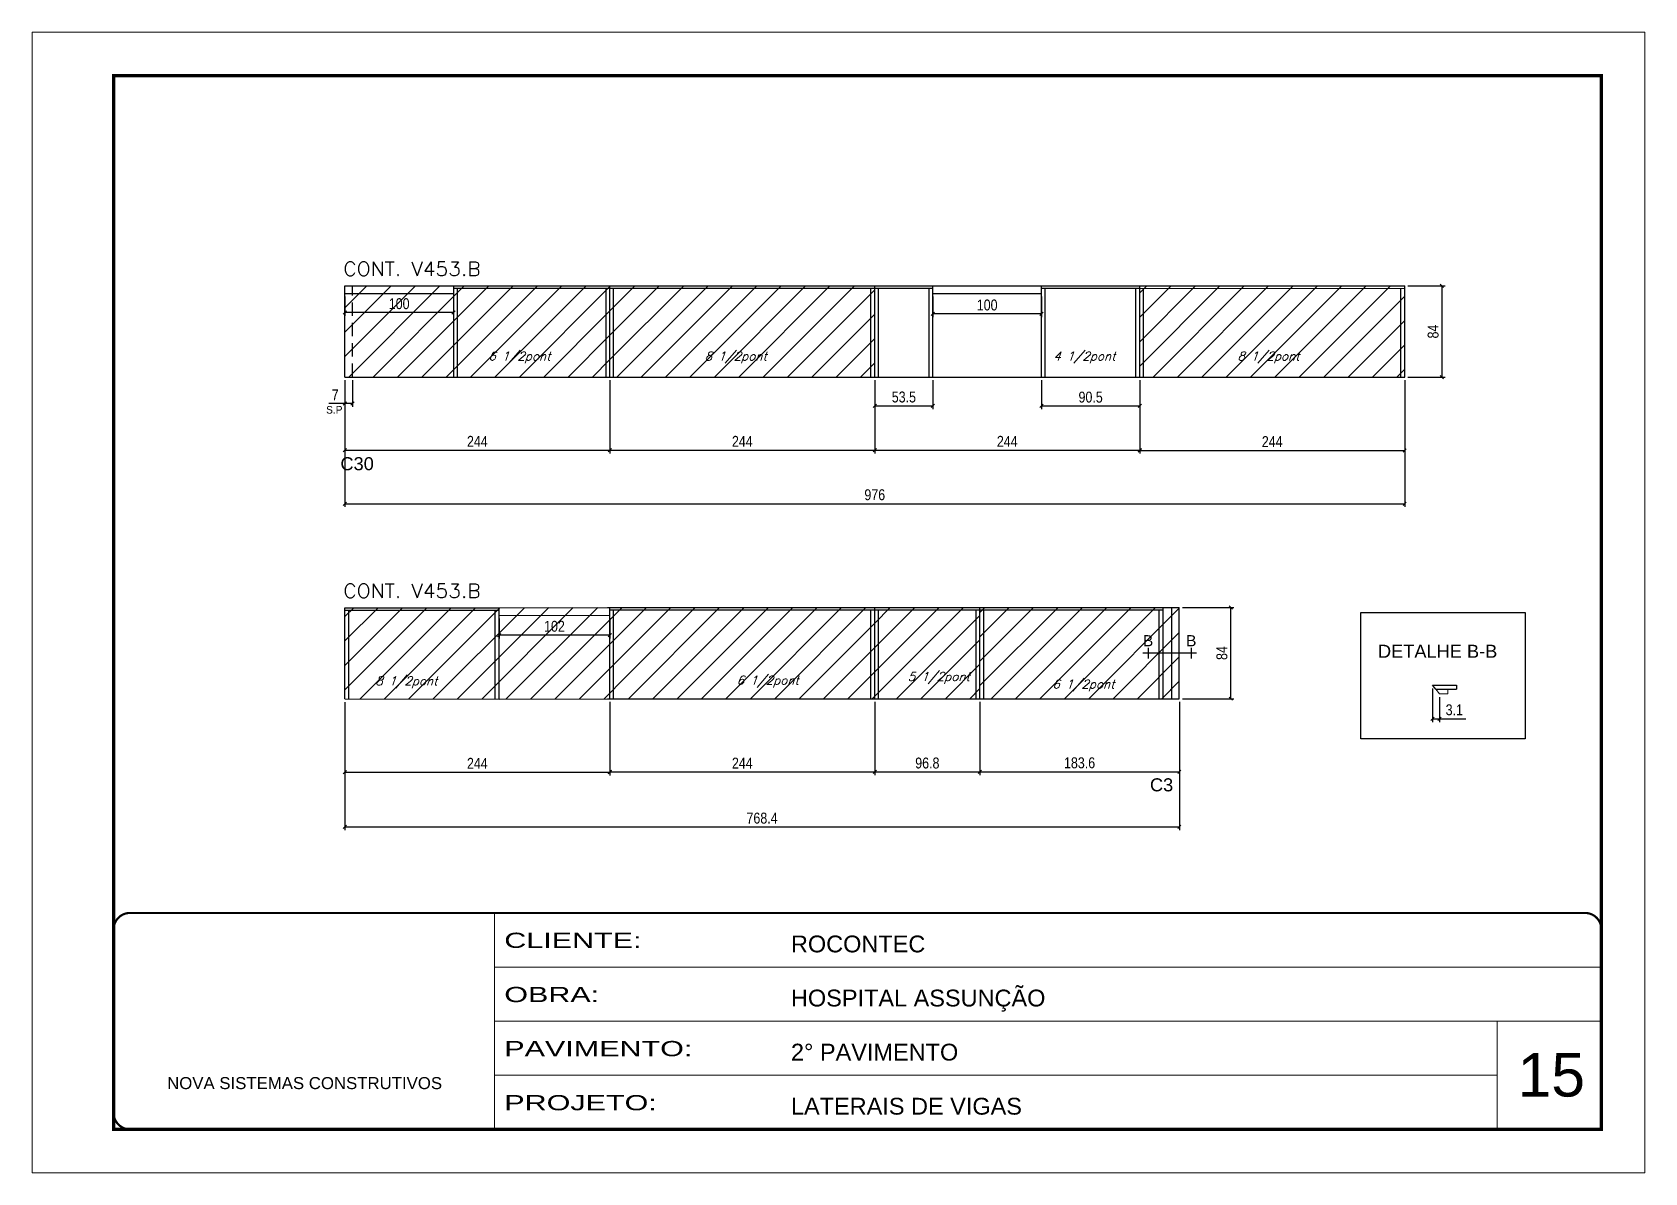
# Model space of a CAD drawing. Extents: x 137137 to 143418, y 10464 to 34486.
# Drawn here: x 140321 to 141806, y 29990 to 31040 of the extents above; entities that cross this region are included whole.
import ezdxf
from ezdxf.enums import TextEntityAlignment as Align

# ---------------------------------------------------------------- set-up
doc = ezdxf.new("R2010")
doc.units = 0
for name, pattern in [('CONTINUO', [0]), ('DASHED', [0.75, 0.5, -0.25]), ('HIDDEN', [0.375, 0.25, -0.125])]:
    doc.linetypes.add(name, pattern=pattern)
for name, color, linetype in [('5', 5, 'Continuous'), ('COTA', 241, 'Continuous'), ('detalhes', 4, 'Continuous'), ('Painéis', 200, 'Continuous'), ('Reaproveitamento', 251, 'Continuous'), ('SARR_2.2x7', 40, 'Continuous'), ('SARR_3.5x7', 81, 'Continuous'), ('texto', 7, 'Continuous')]:
    doc.layers.add(name, color=color, linetype=linetype)
for name, color, linetype, lineweight in [('CARIMBO', 255, 'Continuous', 9), ('Folhas', 255, 'Continuous', 9), ('Sarr 2.2x7', 40, 'Continuous', 9), ('SARRAFO DE PRESSAO', 251, 'DASHED', 9), ('Texto Seção', 7, 'Continuous', 15)]:
    doc.layers.add(name, color=color, linetype=linetype, lineweight=lineweight)
doc.styles.add('ARIAL', font='arial.ttf')
doc.styles.add('COTA TECNICA', font='techl___.ttf', dxfattribs={"height": 10})
doc.styles.add('REGUA-120', font='ROMANS.shx', dxfattribs={"height": 15})
doc.styles.add('Romans', font='romans.shx')
doc.styles.add('ROMAS860', font='ROMAS860.SHX')
doc.styles.get("Standard").update_dxf_attribs({"font": 'arial.ttf'})
doc.styles.add('Tecnologia', font='')
doc.styles.get('Tecnologia').set_extended_font_data('Forgotten Futurist')
doc.dimstyles.new('PAINEL', dxfattribs={"dimtxt": 10, "dimasz": 3, "dimexe": 3, "dimexo": 3, "dimgap": 3, "dimtad": 1, "dimdec": 1, "dimzin": 12, "dimdsep": 46, "dimtxsty": 'COTA TECNICA', "dimblk1": 'OBLIQUE', "dimblk2": 'OBLIQUE', "dimsah": 1, "dimcen": 0.9, "dimclrd": 4, "dimclre": 4, "dimclrt": 240, "dimadec": 1, "dimazin": 3, "dimtfac": 1, "dimtdec": 1, "dimtmove": 0, "dimatfit": 3, "dimfxl": 1, "dimtolj": 1, "dimtzin": 12, "dimarcsym": 0})
pattern_1 = [(45, (-13.5, -2297.15), (-11.2253202, 11.2253202), [])]
pattern_2 = [(45, (1.5, -2297.15), (-11.2253202, 11.2253202), [])]

msp = doc.modelspace()

# ---------------------------------------------------------------- texts
at = {"layer": '5', "linetype": 'Continuous'}
for s, p in [('C30', (140604.6, 30636.84)), ('C3', (141350.12, 30341.19))]:
    msp.add_text(s, height=12, rotation=0.00004, dxfattribs=at).set_placement(p)
at = {"layer": '5', "color": 7, "linetype": 'Continuous'}
msp.add_text('DETALHE B-B', height=12, rotation=359.99996, dxfattribs=at).set_placement((141560.11, 30464.18))
at = {"layer": 'CARIMBO', "style": 'ARIAL'}
msp.add_text('15', height=40, dxfattribs=at).set_placement((141688.65, 30060.19))
at = {"layer": 'detalhes', "color": 0, "linetype": 'Continuous', "style": 'ARIAL'}
for p in [(141348.4, 30479.87), (141388.16, 30479.87)]:
    msp.add_text('B', height=10.22, dxfattribs=at).set_placement(p, align=Align.MIDDLE_CENTER)
at = {"layer": 'texto', "color": 2, "char_height": 8, "attachment_point": 5, "style": 'Romans'}
for s, insert in [('{\\Q19;\\C256;6 1/2pont}', (140769.41, 30740.62)), ('{\\Q19;\\C256;8 1/2pont}', (140968.64, 30740.62)), ('{\\Q19;\\C256;4 1/2pont}', (141289.7, 30740.62)), ('{\\Q19;\\C256;8 1/2pont}', (141459.26, 30740.62)), ('{\\Q19;\\C256;8 1/2pont}', (140665.32, 30441.6)), ('{\\Q19;\\C256;6 1/2pont}', (140998.08, 30442.21)), ('{\\Q19;\\C256;5 1/2pont}', (141155.6, 30445.59)), ('{\\Q19;\\C256;6 1/2pont}', (141288.84, 30438.65))]:
    msp.add_mtext(s, dxfattribs=dict(at, insert=insert))
at = {"layer": 'texto', "color": 4, "insert": (140598.96, 30692.43), "char_height": 7, "attachment_point": 5, "style": 'ROMAS860'}
msp.add_mtext('S.P', dxfattribs=at)
at = {"layer": 'Texto Seção', "style": 'REGUA-120', "width": 1.05}
for p in [(140607.3, 30815.67), (140607.3, 30519.28)]:
    msp.add_text('CONT. V453.B', height=13, dxfattribs=at).set_placement(p)

# ---------------------------------------------------------------- blocks, each defined once
blk = doc.blocks.new('9999999999')
at = {"color": 30, "linetype": 'CONTINUO'}
for p, q in [((98564.6, 34230.2), (98564.6, 34429.4)), ((98564.6, 34379.6), (99584, 34379.6)), ((98564.6, 34329.8), (99488, 34329.8)), ((99584, 34329.8), (99488, 34329.8)), ((99488, 34329.8), (99488, 34230.2)), ((98564.6, 34280), (99488, 34280))]:
    blk.add_line(p, q, dxfattribs=at)
at = {"color": 30, "linetype": 'CONTINUO', "const_width": 2}
blk.add_lwpolyline([(99584, 34230.2), (99584, 34414.4, 0.414214), (99569, 34429.4), (98229, 34429.4, 0.414214), (98214, 34414.4), (98214, 34245.2, 0.414214), (98229, 34230.2), (99584, 34230.2)], format="xyb", dxfattribs=at)
at = {"layer": 'Folhas'}
blk.add_lwpolyline([(98139, 34190.2), (99624, 34190.2), (99624, 35240.2), (98139, 35240.2)], close=True, dxfattribs=at)
at = {"layer": 'Folhas', "color": 30, "const_width": 3}
blk.add_lwpolyline([(98214, 34230.2), (99584, 34230.2), (99584, 35200.2), (98214, 35200.2)], close=True, dxfattribs=at)
at = {"color": 7, "linetype": 'Continuous', "ltscale": 5, "style": 'ARIAL'}
for s, height, p in [('ROCONTEC', 15.48, (98837.7, 34393.1)), ('HOSPITAL ASSUNÇÃO', 15.483, (98837.7, 34343.3)), ('2° PAVIMENTO', 15.483, (98837.7, 34293.5)), ('NOVA SISTEMAS CONSTRUTIVOS', 11.059, (98263.2, 34267.2)), ('LATERAIS DE VIGAS', 15.483, (98837.7, 34243.7))]:
    blk.add_text(s, height=height, dxfattribs=at).set_placement(p)
at = {"layer": 'Folhas', "color": 7, "style": 'Tecnologia', "width": 1.5}
for s, p in [('CLIENTE:', (98573.7, 34397.2)), ('OBRA:', (98573.7, 34347.3)), ('PAVIMENTO:', (98573.7, 34297.5)), ('PROJETO:', (98573.7, 34247.7))]:
    blk.add_text(s, height=14, dxfattribs=at).set_placement(p)
blk = doc.blocks.new('_Oblique')
at = {"color": 0, "linetype": 'ByBlock', "lineweight": -2}
blk.add_line((-0.5, -0.5), (0.5, 0.5), dxfattribs=at)
blk = doc.blocks.new('*D41')
at = {"layer": 'COTA', "color": 4, "lineweight": -2, "ltscale": 25, "transparency": 16777216}
for p, q in [((140608.7, 30719.7), (140608.7, 30652.3)), ((140852.7, 30719.7), (140852.7, 30652.3)), ((140608.7, 30655.3), (140852.7, 30655.3))]:
    blk.add_line(p, q, dxfattribs=at)
at = {"layer": 'Defpoints', "color": 0, "ltscale": 25, "transparency": 16777216}
for p in [(140608.7, 30722.7), (140852.7, 30722.7), (140852.7, 30655.3)]:
    blk.add_point(p, dxfattribs=at)
at = {"layer": 'COTA', "color": 4, "lineweight": -2, "ltscale": 25, "transparency": 16777216, "xscale": 3, "yscale": 3, "zscale": 3, "rotation": 180}
blk.add_blockref('_Oblique', (140608.7, 30655.3), dxfattribs=at)
at = {"layer": 'COTA', "color": 4, "lineweight": -2, "ltscale": 25, "transparency": 16777216, "xscale": 3, "yscale": 3, "zscale": 3}
blk.add_blockref('_Oblique', (140852.7, 30655.3), dxfattribs=at)
at = {"layer": 'COTA', "color": 240, "ltscale": 25, "transparency": 16777216, "insert": (140730.7, 30663.4), "char_height": 10, "attachment_point": 5, "style": 'COTA TECNICA'}
blk.add_mtext('\\A1;244', dxfattribs=at)
blk = doc.blocks.new('*D42')
at = {"layer": 'COTA', "color": 4, "lineweight": -2, "ltscale": 25, "transparency": 16777216}
for p, q in [((140852.7, 30719.7), (140852.7, 30652.3)), ((141096.7, 30719.7), (141096.7, 30652.3)), ((140852.7, 30655.3), (141096.7, 30655.3))]:
    blk.add_line(p, q, dxfattribs=at)
at = {"layer": 'Defpoints', "color": 0, "ltscale": 25, "transparency": 16777216}
for p in [(140852.7, 30722.7), (141096.7, 30722.7), (141096.7, 30655.3)]:
    blk.add_point(p, dxfattribs=at)
at = {"layer": 'COTA', "color": 4, "lineweight": -2, "ltscale": 25, "transparency": 16777216, "xscale": 3, "yscale": 3, "zscale": 3, "rotation": 180}
blk.add_blockref('_Oblique', (140852.7, 30655.3), dxfattribs=at)
at = {"layer": 'COTA', "color": 4, "lineweight": -2, "ltscale": 25, "transparency": 16777216, "xscale": 3, "yscale": 3, "zscale": 3}
blk.add_blockref('_Oblique', (141096.7, 30655.3), dxfattribs=at)
at = {"layer": 'COTA', "color": 240, "ltscale": 25, "transparency": 16777216, "insert": (140974.7, 30663.4), "char_height": 10, "attachment_point": 5, "style": 'COTA TECNICA'}
blk.add_mtext('\\A1;244', dxfattribs=at)
blk = doc.blocks.new('*D43')
at = {"layer": 'COTA', "color": 4, "lineweight": -2, "ltscale": 25, "transparency": 16777216}
for p, q in [((141096.7, 30719.7), (141096.7, 30652.3)), ((141340.7, 30719.7), (141340.7, 30652.3)), ((141096.7, 30655.3), (141340.7, 30655.3))]:
    blk.add_line(p, q, dxfattribs=at)
at = {"layer": 'Defpoints', "color": 0, "ltscale": 25, "transparency": 16777216}
for p in [(141096.7, 30722.7), (141340.7, 30722.7), (141340.7, 30655.3)]:
    blk.add_point(p, dxfattribs=at)
at = {"layer": 'COTA', "color": 4, "lineweight": -2, "ltscale": 25, "transparency": 16777216, "xscale": 3, "yscale": 3, "zscale": 3, "rotation": 180}
blk.add_blockref('_Oblique', (141096.7, 30655.3), dxfattribs=at)
at = {"layer": 'COTA', "color": 4, "lineweight": -2, "ltscale": 25, "transparency": 16777216, "xscale": 3, "yscale": 3, "zscale": 3}
blk.add_blockref('_Oblique', (141340.7, 30655.3), dxfattribs=at)
at = {"layer": 'COTA', "color": 240, "ltscale": 25, "transparency": 16777216, "insert": (141218.7, 30663.4), "char_height": 10, "attachment_point": 5, "style": 'COTA TECNICA'}
blk.add_mtext('\\A1;244', dxfattribs=at)
blk = doc.blocks.new('*D44')
at = {"layer": 'COTA', "color": 4, "lineweight": -2, "ltscale": 25, "transparency": 16777216}
for p, q in [((141340.7, 30719.7), (141340.7, 30652.1)), ((141584.7, 30719.5), (141584.7, 30652.1)), ((141340.7, 30655.1), (141584.7, 30655.1))]:
    blk.add_line(p, q, dxfattribs=at)
at = {"layer": 'Defpoints', "color": 0, "ltscale": 25, "transparency": 16777216}
for p in [(141340.7, 30722.7), (141584.7, 30722.5), (141584.7, 30655.1)]:
    blk.add_point(p, dxfattribs=at)
at = {"layer": 'COTA', "color": 4, "lineweight": -2, "ltscale": 25, "transparency": 16777216, "xscale": 3, "yscale": 3, "zscale": 3, "rotation": 180}
blk.add_blockref('_Oblique', (141340.7, 30655.1), dxfattribs=at)
at = {"layer": 'COTA', "color": 4, "lineweight": -2, "ltscale": 25, "transparency": 16777216, "xscale": 3, "yscale": 3, "zscale": 3}
blk.add_blockref('_Oblique', (141584.7, 30655.1), dxfattribs=at)
at = {"layer": 'COTA', "color": 240, "ltscale": 25, "transparency": 16777216, "insert": (141462.7, 30663.2), "char_height": 10, "attachment_point": 5, "style": 'COTA TECNICA'}
blk.add_mtext('\\A1;244', dxfattribs=at)
blk = doc.blocks.new('*D45')
at = {"layer": 'COTA', "color": 4, "lineweight": -2, "ltscale": 25, "transparency": 16777216}
for p, q in [((140608.7, 30796.7), (140608.7, 30779)), ((140708.7, 30796.7), (140708.7, 30779)), ((140708.7, 30782), (140608.7, 30782))]:
    blk.add_line(p, q, dxfattribs=at)
at = {"layer": 'Defpoints', "color": 0, "ltscale": 25, "transparency": 16777216}
for p in [(140608.7, 30799.7), (140708.7, 30799.7), (140608.7, 30782)]:
    blk.add_point(p, dxfattribs=at)
at = {"layer": 'COTA', "color": 4, "lineweight": -2, "ltscale": 25, "transparency": 16777216, "xscale": 3, "yscale": 3, "zscale": 3, "rotation": 180}
blk.add_blockref('_Oblique', (140608.7, 30782), dxfattribs=at)
at = {"layer": 'COTA', "color": 4, "lineweight": -2, "ltscale": 25, "transparency": 16777216, "xscale": 3, "yscale": 3, "zscale": 3}
blk.add_blockref('_Oblique', (140708.7, 30782), dxfattribs=at)
at = {"layer": 'COTA', "color": 240, "ltscale": 25, "transparency": 16777216, "insert": (140658.7, 30790.1), "char_height": 10, "attachment_point": 5, "style": 'COTA TECNICA'}
blk.add_mtext('\\A1;100', dxfattribs=at)
blk = doc.blocks.new('*D46')
at = {"layer": 'COTA', "color": 4, "lineweight": -2, "ltscale": 25, "transparency": 16777216}
for p, q in [((141150.2, 30796.7), (141150.2, 30777.8)), ((141250.2, 30796.7), (141250.2, 30777.8)), ((141250.2, 30780.8), (141150.2, 30780.8))]:
    blk.add_line(p, q, dxfattribs=at)
at = {"layer": 'Defpoints', "color": 0, "ltscale": 25, "transparency": 16777216}
for p in [(141150.2, 30799.7), (141250.2, 30799.7), (141150.2, 30780.8)]:
    blk.add_point(p, dxfattribs=at)
at = {"layer": 'COTA', "color": 4, "lineweight": -2, "ltscale": 25, "transparency": 16777216, "xscale": 3, "yscale": 3, "zscale": 3, "rotation": 180}
blk.add_blockref('_Oblique', (141150.2, 30780.8), dxfattribs=at)
at = {"layer": 'COTA', "color": 4, "lineweight": -2, "ltscale": 25, "transparency": 16777216, "xscale": 3, "yscale": 3, "zscale": 3}
blk.add_blockref('_Oblique', (141250.2, 30780.8), dxfattribs=at)
at = {"layer": 'COTA', "color": 240, "ltscale": 25, "transparency": 16777216, "insert": (141200.2, 30788.9), "char_height": 10, "attachment_point": 5, "style": 'COTA TECNICA'}
blk.add_mtext('\\A1;100', dxfattribs=at)
blk = doc.blocks.new('*D50')
at = {"layer": 'COTA', "color": 4, "lineweight": -2, "ltscale": 25, "transparency": 16777216}
for p, q in [((140608.7, 30423.3), (140608.7, 30355.9)), ((140852.7, 30423.5), (140852.7, 30355.9)), ((140608.7, 30358.9), (140852.7, 30358.9))]:
    blk.add_line(p, q, dxfattribs=at)
at = {"layer": 'Defpoints', "color": 0, "ltscale": 25, "transparency": 16777216}
for p in [(140608.7, 30426.3), (140852.7, 30426.5), (140852.7, 30358.9)]:
    blk.add_point(p, dxfattribs=at)
at = {"layer": 'COTA', "color": 4, "lineweight": -2, "ltscale": 25, "transparency": 16777216, "xscale": 3, "yscale": 3, "zscale": 3, "rotation": 180}
blk.add_blockref('_Oblique', (140608.7, 30358.9), dxfattribs=at)
at = {"layer": 'COTA', "color": 4, "lineweight": -2, "ltscale": 25, "transparency": 16777216, "xscale": 3, "yscale": 3, "zscale": 3}
blk.add_blockref('_Oblique', (140852.7, 30358.9), dxfattribs=at)
at = {"layer": 'COTA', "color": 240, "ltscale": 25, "transparency": 16777216, "insert": (140730.7, 30367), "char_height": 10, "attachment_point": 5, "style": 'COTA TECNICA'}
blk.add_mtext('\\A1;244', dxfattribs=at)
blk = doc.blocks.new('*D51')
at = {"layer": 'COTA', "color": 4, "lineweight": -2, "ltscale": 25, "transparency": 16777216}
for p, q in [((140852.7, 30423.5), (140852.7, 30356.1)), ((141096.7, 30423.5), (141096.7, 30356.1)), ((140852.7, 30359.1), (141096.7, 30359.1))]:
    blk.add_line(p, q, dxfattribs=at)
at = {"layer": 'Defpoints', "color": 0, "ltscale": 25, "transparency": 16777216}
for p in [(140852.7, 30426.5), (141096.7, 30426.5), (141096.7, 30359.1)]:
    blk.add_point(p, dxfattribs=at)
at = {"layer": 'COTA', "color": 4, "lineweight": -2, "ltscale": 25, "transparency": 16777216, "xscale": 3, "yscale": 3, "zscale": 3, "rotation": 180}
blk.add_blockref('_Oblique', (140852.7, 30359.1), dxfattribs=at)
at = {"layer": 'COTA', "color": 4, "lineweight": -2, "ltscale": 25, "transparency": 16777216, "xscale": 3, "yscale": 3, "zscale": 3}
blk.add_blockref('_Oblique', (141096.7, 30359.1), dxfattribs=at)
at = {"layer": 'COTA', "color": 240, "ltscale": 25, "transparency": 16777216, "insert": (140974.7, 30367.2), "char_height": 10, "attachment_point": 5, "style": 'COTA TECNICA'}
blk.add_mtext('\\A1;244', dxfattribs=at)
blk = doc.blocks.new('*D47')
at = {"layer": 'COTA', "color": 4, "lineweight": -2, "ltscale": 25, "transparency": 16777216}
for p, q in [((141096.7, 30423.5), (141096.7, 30356.1)), ((141193.5, 30423.5), (141193.5, 30356.1)), ((141096.7, 30359.1), (141193.5, 30359.1))]:
    blk.add_line(p, q, dxfattribs=at)
at = {"layer": 'Defpoints', "color": 0, "ltscale": 25, "transparency": 16777216}
for p in [(141096.7, 30426.5), (141193.5, 30426.5), (141193.5, 30359.1)]:
    blk.add_point(p, dxfattribs=at)
at = {"layer": 'COTA', "color": 4, "lineweight": -2, "ltscale": 25, "transparency": 16777216, "xscale": 3, "yscale": 3, "zscale": 3, "rotation": 180}
blk.add_blockref('_Oblique', (141096.7, 30359.1), dxfattribs=at)
at = {"layer": 'COTA', "color": 4, "lineweight": -2, "ltscale": 25, "transparency": 16777216, "xscale": 3, "yscale": 3, "zscale": 3}
blk.add_blockref('_Oblique', (141193.5, 30359.1), dxfattribs=at)
at = {"layer": 'COTA', "color": 240, "ltscale": 25, "transparency": 16777216, "insert": (141145.1, 30367.2), "char_height": 10, "attachment_point": 5, "style": 'COTA TECNICA'}
blk.add_mtext('\\A1;96.8', dxfattribs=at)
blk = doc.blocks.new('*D48')
at = {"layer": 'COTA', "color": 4, "lineweight": -2, "ltscale": 25, "transparency": 16777216}
for p, q in [((141193.5, 30423.5), (141193.5, 30356.1)), ((141377.2, 30423.5), (141377.2, 30356.1)), ((141193.5, 30359.1), (141377.2, 30359.1))]:
    blk.add_line(p, q, dxfattribs=at)
at = {"layer": 'Defpoints', "color": 0, "ltscale": 25, "transparency": 16777216}
for p in [(141193.5, 30426.5), (141377.2, 30426.5), (141377.2, 30359.1)]:
    blk.add_point(p, dxfattribs=at)
at = {"layer": 'COTA', "color": 4, "lineweight": -2, "ltscale": 25, "transparency": 16777216, "xscale": 3, "yscale": 3, "zscale": 3, "rotation": 180}
blk.add_blockref('_Oblique', (141193.5, 30359.1), dxfattribs=at)
at = {"layer": 'COTA', "color": 4, "lineweight": -2, "ltscale": 25, "transparency": 16777216, "xscale": 3, "yscale": 3, "zscale": 3}
blk.add_blockref('_Oblique', (141377.2, 30359.1), dxfattribs=at)
at = {"layer": 'COTA', "color": 240, "ltscale": 25, "transparency": 16777216, "insert": (141285.3, 30367.4), "char_height": 10, "attachment_point": 5, "style": 'COTA TECNICA'}
blk.add_mtext('\\A1;183.6', dxfattribs=at)
blk = doc.blocks.new('*D49')
at = {"layer": 'COTA', "color": 4, "lineweight": -2, "ltscale": 25, "transparency": 16777216}
for p, q in [((141380.2, 30510.5), (141427.5, 30510.5)), ((141424.5, 30426.5), (141424.5, 30510.5)), ((141380.2, 30426.5), (141427.5, 30426.5))]:
    blk.add_line(p, q, dxfattribs=at)
at = {"layer": 'Defpoints', "color": 0, "ltscale": 25, "transparency": 16777216}
for p in [(141377.2, 30510.5), (141424.5, 30510.5), (141377.2, 30426.5)]:
    blk.add_point(p, dxfattribs=at)
at = {"layer": 'COTA', "color": 4, "lineweight": -2, "ltscale": 25, "transparency": 16777216, "xscale": 3, "yscale": 3, "zscale": 3}
for p, rotation in [((141424.5, 30510.5), 90), ((141424.5, 30426.5), 270)]:
    blk.add_blockref('_Oblique', p, dxfattribs=dict(at, rotation=rotation))
at = {"layer": 'COTA', "color": 240, "ltscale": 25, "transparency": 16777216, "insert": (141416.4, 30468.5), "char_height": 10, "attachment_point": 5, "rotation": 90, "style": 'COTA TECNICA'}
blk.add_mtext('\\A1;84', dxfattribs=at)
blk = doc.blocks.new('*D52')
at = {"layer": 'COTA', "color": 4, "lineweight": -2, "ltscale": 25, "transparency": 16777216}
for p, q in [((140750.7, 30500.2), (140750.7, 30482)), ((140852.7, 30500.5), (140852.7, 30482)), ((140852.7, 30485), (140750.7, 30485))]:
    blk.add_line(p, q, dxfattribs=at)
at = {"layer": 'Defpoints', "color": 0, "ltscale": 25, "transparency": 16777216}
for p in [(140750.7, 30503.2), (140852.7, 30503.5), (140750.7, 30485)]:
    blk.add_point(p, dxfattribs=at)
at = {"layer": 'COTA', "color": 4, "lineweight": -2, "ltscale": 25, "transparency": 16777216, "xscale": 3, "yscale": 3, "zscale": 3, "rotation": 180}
blk.add_blockref('_Oblique', (140750.7, 30485), dxfattribs=at)
at = {"layer": 'COTA', "color": 4, "lineweight": -2, "ltscale": 25, "transparency": 16777216, "xscale": 3, "yscale": 3, "zscale": 3}
blk.add_blockref('_Oblique', (140852.7, 30485), dxfattribs=at)
at = {"layer": 'COTA', "color": 240, "ltscale": 25, "transparency": 16777216, "insert": (140801.7, 30493.1), "char_height": 10, "attachment_point": 5, "style": 'COTA TECNICA'}
blk.add_mtext('\\A1;102', dxfattribs=at)
blk = doc.blocks.new('*D53')
at = {"layer": 'COTA', "color": 4, "lineweight": -2, "ltscale": 25, "transparency": 16777216}
for p, q in [((141587.7, 30806.5), (141622, 30806.5)), ((141619, 30806.5), (141619, 30722.5)), ((141587.7, 30722.5), (141622, 30722.5))]:
    blk.add_line(p, q, dxfattribs=at)
at = {"layer": 'Defpoints', "color": 0, "ltscale": 25, "transparency": 16777216}
for p in [(141584.7, 30806.5), (141584.7, 30722.5), (141619, 30722.5)]:
    blk.add_point(p, dxfattribs=at)
at = {"layer": 'COTA', "color": 4, "lineweight": -2, "ltscale": 25, "transparency": 16777216, "xscale": 3, "yscale": 3, "zscale": 3}
for p, rotation in [((141619, 30806.5), 90), ((141619, 30722.5), 270)]:
    blk.add_blockref('_Oblique', p, dxfattribs=dict(at, rotation=rotation))
at = {"layer": 'COTA', "color": 240, "ltscale": 25, "transparency": 16777216, "insert": (141610.9, 30764.5), "char_height": 10, "attachment_point": 5, "rotation": 90, "style": 'COTA TECNICA'}
blk.add_mtext('\\A1;84', dxfattribs=at)
blk = doc.blocks.new('*D149')
at = {"layer": 'COTA', "color": 4, "lineweight": -2, "ltscale": 25, "transparency": 16777216}
for p, q in [((141096.7, 30719.7), (141096.7, 30693)), ((141150.2, 30719.7), (141150.2, 30693)), ((141096.7, 30696), (141150.2, 30696))]:
    blk.add_line(p, q, dxfattribs=at)
at = {"layer": 'Defpoints', "color": 0, "ltscale": 25, "transparency": 16777216}
for p in [(141096.7, 30722.7), (141150.2, 30722.7), (141150.2, 30696)]:
    blk.add_point(p, dxfattribs=at)
at = {"layer": 'COTA', "color": 4, "lineweight": -2, "ltscale": 25, "transparency": 16777216, "xscale": 3, "yscale": 3, "zscale": 3, "rotation": 180}
blk.add_blockref('_Oblique', (141096.7, 30696), dxfattribs=at)
at = {"layer": 'COTA', "color": 4, "lineweight": -2, "ltscale": 25, "transparency": 16777216, "xscale": 3, "yscale": 3, "zscale": 3}
blk.add_blockref('_Oblique', (141150.2, 30696), dxfattribs=at)
at = {"layer": 'COTA', "color": 240, "ltscale": 25, "transparency": 16777216, "insert": (141123.5, 30704.2), "char_height": 10, "attachment_point": 5, "style": 'COTA TECNICA'}
blk.add_mtext('\\A1;53.5', dxfattribs=at)
blk = doc.blocks.new('*D150')
at = {"layer": 'COTA', "color": 4, "lineweight": -2, "ltscale": 25, "transparency": 16777216}
for p, q in [((141250.2, 30719.7), (141250.2, 30693)), ((141340.7, 30719.7), (141340.7, 30693)), ((141250.2, 30696), (141340.7, 30696))]:
    blk.add_line(p, q, dxfattribs=at)
at = {"layer": 'Defpoints', "color": 0, "ltscale": 25, "transparency": 16777216}
for p in [(141250.2, 30722.7), (141340.7, 30722.7), (141340.7, 30696)]:
    blk.add_point(p, dxfattribs=at)
at = {"layer": 'COTA', "color": 4, "lineweight": -2, "ltscale": 25, "transparency": 16777216, "xscale": 3, "yscale": 3, "zscale": 3, "rotation": 180}
blk.add_blockref('_Oblique', (141250.2, 30696), dxfattribs=at)
at = {"layer": 'COTA', "color": 4, "lineweight": -2, "ltscale": 25, "transparency": 16777216, "xscale": 3, "yscale": 3, "zscale": 3}
blk.add_blockref('_Oblique', (141340.7, 30696), dxfattribs=at)
at = {"layer": 'COTA', "color": 240, "ltscale": 25, "transparency": 16777216, "insert": (141295.5, 30704.1), "char_height": 10, "attachment_point": 5, "style": 'COTA TECNICA'}
blk.add_mtext('\\A1;90.5', dxfattribs=at)
blk = doc.blocks.new('*D904')
at = {"layer": 'COTA', "color": 4, "lineweight": -2, "ltscale": 25, "transparency": 16777216}
for p, q in [((140608.7, 30719.7), (140608.7, 30603)), ((141584.7, 30719.7), (141584.7, 30603)), ((140608.7, 30606), (141584.7, 30606))]:
    blk.add_line(p, q, dxfattribs=at)
at = {"layer": 'Defpoints', "color": 0, "ltscale": 25, "transparency": 16777216}
for p in [(140608.7, 30722.7), (141584.7, 30722.7), (141584.7, 30606)]:
    blk.add_point(p, dxfattribs=at)
at = {"layer": 'COTA', "color": 4, "lineweight": -2, "ltscale": 25, "transparency": 16777216, "xscale": 3, "yscale": 3, "zscale": 3, "rotation": 180}
blk.add_blockref('_Oblique', (140608.7, 30606), dxfattribs=at)
at = {"layer": 'COTA', "color": 4, "lineweight": -2, "ltscale": 25, "transparency": 16777216, "xscale": 3, "yscale": 3, "zscale": 3}
blk.add_blockref('_Oblique', (141584.7, 30606), dxfattribs=at)
at = {"layer": 'COTA', "color": 240, "ltscale": 25, "transparency": 16777216, "insert": (141096.7, 30614.2), "char_height": 10, "attachment_point": 5, "style": 'COTA TECNICA'}
blk.add_mtext('\\A1;976', dxfattribs=at)
blk = doc.blocks.new('*D905')
at = {"layer": 'COTA', "color": 4, "lineweight": -2, "ltscale": 25, "transparency": 16777216}
for p, q in [((140608.7, 30423.3), (140608.7, 30305.4)), ((141377.2, 30423.5), (141377.2, 30305.4)), ((140608.7, 30308.4), (141377.2, 30308.4))]:
    blk.add_line(p, q, dxfattribs=at)
at = {"layer": 'Defpoints', "color": 0, "ltscale": 25, "transparency": 16777216}
for p in [(140608.7, 30426.3), (141377.2, 30426.5), (141377.2, 30308.4)]:
    blk.add_point(p, dxfattribs=at)
at = {"layer": 'COTA', "color": 4, "lineweight": -2, "ltscale": 25, "transparency": 16777216, "xscale": 3, "yscale": 3, "zscale": 3, "rotation": 180}
blk.add_blockref('_Oblique', (140608.7, 30308.4), dxfattribs=at)
at = {"layer": 'COTA', "color": 4, "lineweight": -2, "ltscale": 25, "transparency": 16777216, "xscale": 3, "yscale": 3, "zscale": 3}
blk.add_blockref('_Oblique', (141377.2, 30308.4), dxfattribs=at)
at = {"layer": 'COTA', "color": 240, "ltscale": 25, "transparency": 16777216, "insert": (140992.9, 30316.5), "char_height": 10, "attachment_point": 5, "style": 'COTA TECNICA'}
blk.add_mtext('\\A1;768.4', dxfattribs=at)
blk = doc.blocks.new('*D910')
at = {"layer": 'COTA', "color": 4, "lineweight": -2, "ltscale": 25, "transparency": 16777216}
for p, q in [((140608.7, 30719.7), (140608.7, 30695.2)), ((140615.7, 30719.7), (140615.7, 30695.2)), ((140608.7, 30698.2), (140594, 30698.2)), ((140615.7, 30698.2), (140608.7, 30698.2))]:
    blk.add_line(p, q, dxfattribs=at)
at = {"layer": 'Defpoints', "color": 0, "ltscale": 25, "transparency": 16777216}
for p in [(140608.7, 30722.7), (140615.7, 30722.7), (140608.7, 30698.2)]:
    blk.add_point(p, dxfattribs=at)
at = {"layer": 'COTA', "color": 4, "lineweight": -2, "ltscale": 25, "transparency": 16777216, "xscale": 3, "yscale": 3, "zscale": 3, "rotation": 180}
blk.add_blockref('_Oblique', (140608.7, 30698.2), dxfattribs=at)
at = {"layer": 'COTA', "color": 4, "lineweight": -2, "ltscale": 25, "transparency": 16777216, "xscale": 3, "yscale": 3, "zscale": 3}
blk.add_blockref('_Oblique', (140615.7, 30698.2), dxfattribs=at)
at = {"layer": 'COTA', "color": 240, "ltscale": 25, "transparency": 16777216, "insert": (140599.8, 30706.3), "char_height": 10, "attachment_point": 5, "style": 'COTA TECNICA'}
blk.add_mtext('\\A1;7', dxfattribs=at)
blk = doc.blocks.new('*D911')
at = {"layer": 'COTA', "color": 4, "linetype": 'ByBlock', "lineweight": -2, "transparency": 16777216}
for p, q in [((141610.4, 30436), (141610.4, 30404.9)), ((141616.7, 30428), (141616.7, 30404.9)), ((141610.4, 30407.9), (141616.7, 30407.9)), ((141616.7, 30407.9), (141641, 30407.9))]:
    blk.add_line(p, q, dxfattribs=at)
at = {"layer": 'Defpoints', "color": 0, "linetype": 'ByBlock', "transparency": 16777216}
for p in [(141610.4, 30439), (141616.7, 30431), (141616.7, 30407.9)]:
    blk.add_point(p, dxfattribs=at)
at = {"layer": 'COTA', "color": 4, "linetype": 'ByBlock', "lineweight": -2, "transparency": 16777216, "xscale": 3, "yscale": 3, "zscale": 3, "rotation": 180}
blk.add_blockref('_Oblique', (141610.4, 30407.9), dxfattribs=at)
at = {"layer": 'COTA', "color": 4, "linetype": 'ByBlock', "lineweight": -2, "transparency": 16777216, "xscale": 3, "yscale": 3, "zscale": 3}
blk.add_blockref('_Oblique', (141616.7, 30407.9), dxfattribs=at)
at = {"layer": 'COTA', "color": 240, "linetype": 'ByBlock', "transparency": 16777216, "insert": (141630.4, 30416.2), "char_height": 10, "attachment_point": 5, "style": 'COTA TECNICA'}
blk.add_mtext('\\A1;3.1', dxfattribs=at)

# ---------------------------------------------------------------- dimensions: what is measured, and where the dimension line sits
at = {"layer": 'COTA', "ltscale": 25}
for base, p1, p2, picture, middle in [((140608.71, 30782.04), (140708.71, 30799.65), (140608.71, 30799.65), '*D45', (140658.71, 30790.14)), ((141150.21, 30780.75), (141250.21, 30799.65), (141150.21, 30799.65), '*D46', (141200.21, 30788.85)), ((140608.71, 30698.23), (140615.71, 30722.65), (140608.71, 30722.65), '*D910', (140599.85, 30706.3)), ((140852.71, 30655.31), (140608.71, 30722.65), (140852.71, 30722.65), '*D41', (140730.71, 30663.38)), ((141584.71, 30606.02), (140608.71, 30722.65), (141584.71, 30722.65), '*D904', (141096.71, 30614.15)), ((141150.21, 30695.96), (141096.71, 30722.65), (141150.21, 30722.65), '*D149', (141123.46, 30704.18)), ((141340.71, 30695.96), (141250.21, 30722.65), (141340.71, 30722.65), '*D150', (141295.46, 30704.1)), ((140750.71, 30484.99), (140852.71, 30503.46), (140750.71, 30503.19), '*D52', (140801.71, 30493.09)), ((141377.1628, 30308.4144), (140608.7138, 30426.2632), (141377.1628, 30426.4573), '*D905', (140992.9383, 30316.5387))]:
    dim = msp.add_linear_dim(base=base, p1=p1, p2=p2, dimstyle='PAINEL', dxfattribs=at)
    dim.commit()
    dim.dimension.update_dxf_attribs({"geometry": picture, "text_midpoint": middle})
for base, p1, p2, picture, middle in [((141618.95, 30722.46), (141584.71, 30806.46), (141584.71, 30722.46), '*D53', (141610.86, 30764.46)), ((141424.54, 30510.46), (141377.16, 30426.46), (141377.16, 30510.46), '*D49', (141416.45, 30468.46))]:
    dim = msp.add_linear_dim(base=base, p1=p1, p2=p2, angle=90, dimstyle='PAINEL', dxfattribs=at)
    dim.commit()
    dim.dimension.update_dxf_attribs({"geometry": picture, "text_midpoint": middle})
for base, p1, p2, picture, middle in [((141096.71, 30655.31), (140852.71, 30722.65), (141096.71, 30722.65), '*D42', (140974.71, 30663.38)), ((141340.71, 30655.31), (141096.71, 30722.65), (141340.71, 30722.65), '*D43', (141218.71, 30663.38)), ((141584.71, 30655.11), (141340.71, 30722.65), (141584.71, 30722.46), '*D44', (141462.71, 30663.19)), ((140852.71, 30358.92), (140608.71, 30426.26), (140852.71, 30426.46), '*D50', (140730.71, 30366.99)), ((141096.71, 30359.11), (140852.71, 30426.46), (141096.71, 30426.46), '*D51', (140974.71, 30367.19)), ((141193.51, 30359.11), (141096.71, 30426.46), (141193.51, 30426.46), '*D47', (141145.11, 30367.25)), ((141377.1628, 30359.1137), (141193.5138, 30426.4573), (141377.1628, 30426.4573), '*D48', (141285.3383, 30367.355))]:
    dim = msp.add_linear_dim(base=base, p1=p1, p2=p2, dimstyle='PAINEL', override={"dimtmove": 1}, dxfattribs=at)
    dim.commit()
    dim.dimension.update_dxf_attribs({"geometry": picture, "text_midpoint": middle})
at = {"layer": 'COTA', "linetype": 'ByBlock'}
dim = msp.add_linear_dim(base=(141616.7, 30407.95), p1=(141610.43, 30439.01), p2=(141616.7, 30431.01), dimstyle='PAINEL', override={"dimlfac": 0.5}, dxfattribs=at)
dim.commit()
dim.dimension.update_dxf_attribs({"geometry": '*D911', "text_midpoint": (141630.37, 30416.16)})

# ---------------------------------------------------------------- hatches: boundary and pattern name
at = {"layer": 'Reaproveitamento', "linetype": 'ByBlock'}
h = msp.add_hatch(dxfattribs=at)
h.set_pattern_fill('ANSI31', color=256, scale=5)
h.set_pattern_definition(pattern_1)
h.paths.add_polyline_path([(140852.71, 30722.65), (140852.71, 30806.65), (140708.71, 30806.65), (140608.71, 30806.65), (140608.71, 30722.65), (140708.71, 30722.65)])
h = msp.add_hatch(dxfattribs=at)
h.set_pattern_fill('ANSI31', color=256, scale=5)
h.set_pattern_definition(pattern_1)
h.paths.add_polyline_path([(141096.71, 30722.65), (141096.71, 30806.65), (140852.71, 30806.65), (140852.71, 30722.65)])
h = msp.add_hatch(dxfattribs=at)
h.set_pattern_fill('ANSI31', color=256, scale=5)
h.set_pattern_definition(pattern_1)
h.paths.add_polyline_path([(141584.71, 30722.46), (141584.71, 30806.46), (141340.71, 30806.6), (141340.71, 30722.6)])
h = msp.add_hatch(dxfattribs=at)
h.set_pattern_fill('ANSI31', color=256, scale=5)
h.set_pattern_definition(pattern_2)
h.paths.add_polyline_path([(140850.6, 30426.46), (140867.71, 30426.46), (140867.71, 30510.46), (140850.49, 30510.46), (140750.69, 30510.19), (140608.71, 30510.26), (140608.71, 30426.26), (140750.78, 30426.19)])
h = msp.add_hatch(dxfattribs=at)
h.set_pattern_fill('ANSI31', color=256, scale=5)
h.set_pattern_definition(pattern_2)
h.paths.add_polyline_path([(140867.71, 30510.46), (140867.71, 30426.46), (141096.71, 30426.46), (141096.71, 30510.46)])
h = msp.add_hatch(dxfattribs=at)
h.set_pattern_fill('ANSI31', color=256, scale=5)
h.set_pattern_definition(pattern_2)
h.paths.add_polyline_path([(141193.51, 30510.46), (141096.71, 30510.46), (141096.71, 30426.46), (141193.51, 30426.46)])
at = {"layer": 'Reaproveitamento', "ltscale": 25}
h = msp.add_hatch(dxfattribs=at)
h.set_pattern_fill('ANSI31', color=256, scale=5)
h.set_pattern_definition([(45, (1600, -4e-12), (-11.2253202, 11.2253202), [])])
h.paths.add_polyline_path([(141377.16, 30426.46), (141377.16, 30510.46), (141193.51, 30510.46), (141193.51, 30426.46)])
h.paths.add_polyline_path([(141341.09, 30472.21), (141355.72, 30472.21), (141355.72, 30487.54), (141341.09, 30487.54)], flags=24)
h.paths.add_polyline_path([(141252.54, 30430.66), (141319.78, 30430.66), (141325.28, 30446.63), (141258.04, 30446.63)], flags=24)

# ---------------------------------------------------------------- linework, layer by layer
at = {"ltscale": 25}
msp.add_lwpolyline([(141544.43, 30505.89), (141695.74, 30505.89), (141695.74, 30389.65), (141544.43, 30389.65)], close=True, dxfattribs=at)
at = {"layer": 'detalhes'}
for p, q in [((141348.6, 30473.46), (141348.6, 30463.46)), ((141387.97, 30473.46), (141387.97, 30463.46)), ((141392.97, 30468.46), (141343.6, 30468.46))]:
    msp.add_line(p, q, dxfattribs=at)
at = {"layer": 'Painéis'}
for p, q in [((140608.71, 30806.65), (140708.71, 30806.65)), ((140708.71, 30806.65), (141150.21, 30806.65)), ((141150.21, 30806.65), (141250.21, 30806.65)), ((141250.21, 30806.65), (141584.71, 30806.46)), ((140608.71, 30722.65), (140708.71, 30722.65)), ((140708.71, 30722.65), (141150.21, 30722.65)), ((141150.21, 30722.65), (141250.21, 30722.65)), ((141250.16, 30722.65), (141584.71, 30722.46)), ((140608.71, 30510.26), (140750.69, 30510.19)), ((140750.69, 30510.19), (140850.49, 30510.46)), ((140850.49, 30510.46), (141377.16, 30510.46)), ((141610.43, 30439.01), (141632.43, 30439.01)), ((141613.25, 30435.41), (141610.43, 30439.01)), ((141613.25, 30435.41), (141632.43, 30435.41)), ((141632.43, 30439.01), (141632.43, 30435.41)), ((140608.71, 30426.26), (140750.64, 30426.19)), ((140750.91, 30426.19), (140850.71, 30426.46)), ((140850.49, 30426.46), (141377.16, 30426.46))]:
    msp.add_line(p, q, dxfattribs=at)
at = {"layer": 'Painéis', "ltscale": 25}
for p, q in [((140608.71, 30722.65), (140608.71, 30806.65)), ((140852.71, 30722.65), (140852.71, 30806.65)), ((141096.71, 30722.65), (141096.71, 30806.65)), ((141340.71, 30722.65), (141340.71, 30806.65)), ((141584.71, 30722.46), (141584.71, 30806.46)), ((140608.71, 30426.26), (140608.71, 30510.26)), ((140852.71, 30426.46), (140852.71, 30510.46)), ((141096.71, 30426.46), (141096.71, 30510.46)), ((141193.51, 30426.46), (141193.51, 30510.46)), ((141377.16, 30426.46), (141377.16, 30510.46))]:
    msp.add_line(p, q, dxfattribs=at)
at = {"layer": 'Sarr 2.2x7'}
for p, q in [((141616.7, 30431.01), (141613.25, 30435.41)), ((141616.7, 30431.01), (141624.43, 30431.01)), ((141624.43, 30431.01), (141624.43, 30435.41))]:
    msp.add_line(p, q, dxfattribs=at)
at = {"layer": 'SARR_2.2x7', "linetype": 'Continuous'}
for p, q in [((140608.71, 30799.65), (140708.71, 30799.65)), ((140708.71, 30804.45), (140852.71, 30804.45)), ((140852.71, 30804.45), (141096.71, 30804.45)), ((141096.71, 30804.45), (141150.21, 30804.45)), ((141150.21, 30799.65), (141250.21, 30799.65)), ((141250.21, 30804.45), (141340.71, 30804.39)), ((141340.71, 30804.39), (141584.71, 30804.26)), ((140608.71, 30508.06), (140750.69, 30507.99)), ((140750.71, 30503.19), (140852.71, 30503.46)), ((140852.71, 30508.26), (141096.71, 30508.26)), ((141096.71, 30508.26), (141193.51, 30508.26)), ((141193.51, 30508.26), (141362.16, 30508.26)), ((141370.16, 30426.46), (141370.16, 30510.46))]:
    msp.add_line(p, q, dxfattribs=at)
at = {"layer": 'SARR_2.2x7', "linetype": 'HIDDEN', "ltscale": 50}
msp.add_line((140615.71, 30722.65), (140615.71, 30806.65), dxfattribs=at)
at = {"layer": 'SARR_3.5x7'}
for p, q in [((140708.71, 30806.65), (140708.71, 30722.65)), ((140712.21, 30804.45), (140712.21, 30722.65)), ((140849.21, 30722.65), (140849.21, 30804.45)), ((140856.21, 30722.65), (140856.21, 30804.45)), ((141093.21, 30722.65), (141093.21, 30804.45)), ((141100.21, 30722.65), (141100.21, 30804.45)), ((141146.71, 30722.65), (141146.71, 30804.45)), ((141150.21, 30722.65), (141150.21, 30806.65)), ((141250.21, 30722.65), (141250.25, 30806.65)), ((141253.71, 30722.65), (141253.75, 30804.45)), ((141337.21, 30722.59), (141337.21, 30804.39)), ((141344.21, 30722.59), (141344.21, 30804.39)), ((141581.21, 30722.65), (141581.21, 30804.45)), ((140612.21, 30426.46), (140612.21, 30508.26)), ((140747.14, 30426.19), (140747.19, 30507.99)), ((140750.64, 30426.19), (140750.69, 30510.19)), ((140856.21, 30426.46), (140856.21, 30508.26)), ((141093.21, 30426.46), (141093.21, 30508.26)), ((141100.21, 30426.46), (141100.21, 30508.26)), ((141190.01, 30426.46), (141190.01, 30508.26)), ((141197.01, 30426.46), (141197.01, 30508.26)), ((141358.66, 30426.46), (141358.66, 30508.26)), ((141362.16, 30426.46), (141362.16, 30510.46))]:
    msp.add_line(p, q, dxfattribs=at)

# ---------------------------------------------------------------- block references
at = {"layer": 'SARRAFO DE PRESSAO', "color": 6, "linetype": 'ByBlock'}
msp.add_blockref('9999999999', (42181.81, -4200.15), dxfattribs=at)

msp.set_redraw_order([(e.dxf.handle, doc.entitydb.next_handle()) for e in msp.query("TEXT MTEXT ATTDEF DIMENSION ARC_DIMENSION")])  # texts and dimensions are drawn at this point

doc.saveas('drawing.dxf')
